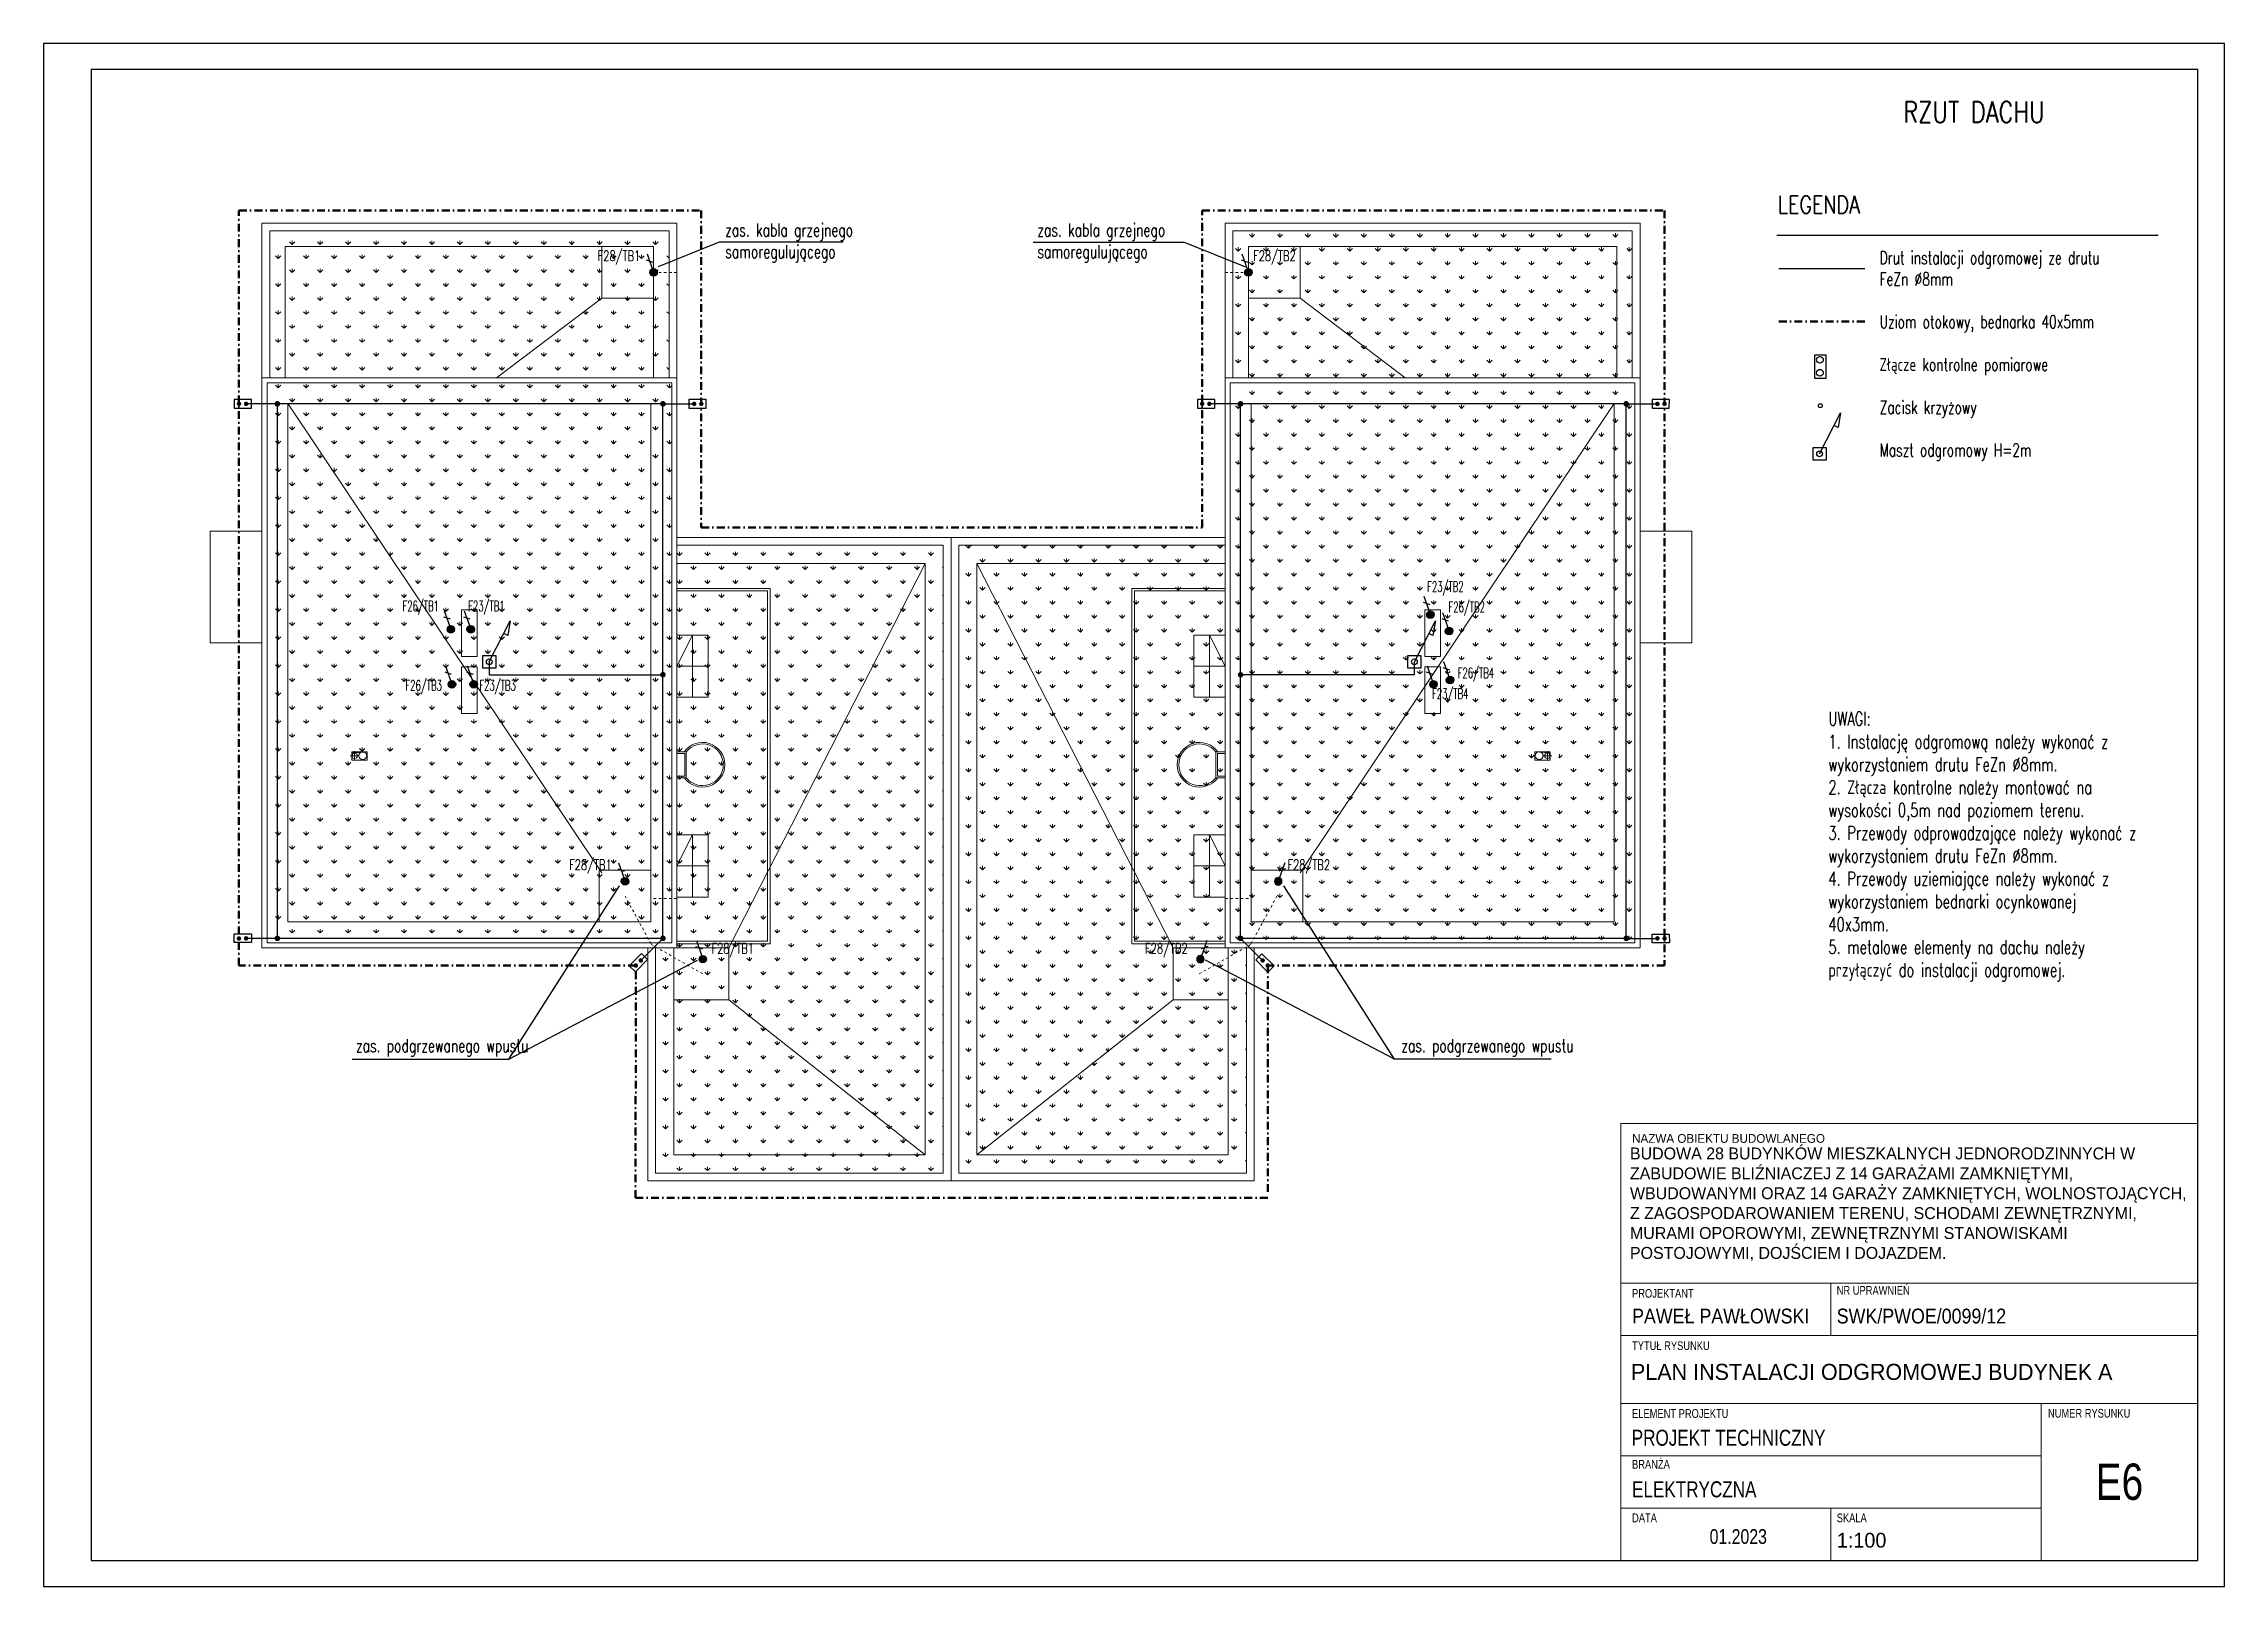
# Model space of a CAD drawing. Header units: millimetres. Extents: x 1780 to 154263, y -7240 to 17216.
# Drawn here: x 79201 to 83405, y 2310 to 5283 of the extents above; entities that cross this region are included whole.
import ezdxf

# ---------------------------------------------------------------- set-up
doc = ezdxf.new("R2010")
doc.units = ezdxf.units.MM
for name, pattern in [('0.5_0.5', [1, 0.5, -0.5]), ('ACAD_ISO03W100', [30, 12, -18]), ('DASHDOT', [1, 0.5, -0.25, 0, -0.25])]:
    doc.linetypes.add(name, pattern=pattern)
for name, color, linetype, lineweight in [('2d_SX_aranżacja drukowana', 200, 'Continuous', 5), ('2d_SX_instalacje - kanalizacja opadowa', 130, 'Continuous', 5), ('2d_SX_instalacje szkic - kanalizacja sanitarna', 44, 'Continuous', 5), ('2d_SX_instalacje szkic - wentylacja wywiew', 14, 'Continuous', 5), ('2d_SX_oznaczenia', 40, 'Continuous', 0), ('2d_SX_przebicia', 96, 'Continuous', 13), ('2d_SX_szraf', 251, 'Continuous', 0), ('2d_SX_widok', 10, 'Continuous', 9), ('IE PP', 1, 'Continuous', 25)]:
    doc.layers.add(name, color=color, linetype=linetype, lineweight=lineweight)
doc.layers.add('2d_SX_PZT_50% pow biol czynna', color=7, linetype='Continuous', lineweight=9, true_color=0x328217)
for name, color, linetype in [('2d_SX_rewizja 18 września', 210, 'Continuous'), ('60 instalacje elektryka', 10, 'Continuous'), ('BA-widok', 1, 'Continuous'), ('opisy', 7, 'Continuous')]:
    doc.layers.add(name, color=color, linetype=linetype)
doc.styles.add('OPIS', font='simplex.shx', dxfattribs={"width": 0.7, "height": 4})
doc.styles.add('ROMANS', font='romans.shx', dxfattribs={"height": 0.2})
doc.styles.get("Standard").update_dxf_attribs({"font": 'ARIAL.TTF'})
doc.styles.add('superhelix', font='bahnschrift.ttf')

msp = doc.modelspace()

# ---------------------------------------------------------------- texts
at = {"color": 0, "lineweight": -3, "insert": (82740.4, 4882.8), "char_height": 24.71, "width": 772.118, "attachment_point": 1, "style": 'OPIS'}
msp.add_mtext('Drut instalacji odgromowej ze drutu\\PFeZn %%C8mm\\P\\PUziom otokowy, bednarka 40x5mm\\P\\PZłącze kontrolne pomiarowe\\P\\PZacisk krzyżowy\\P\\PMaszt odgromowy H=2m', dxfattribs=at)
at = {"layer": '60 instalacje elektryka', "insert": (83743.1, 5171.1), "char_height": 40, "width": 957.151, "attachment_point": 3, "rotation": 360, "style": 'ROMANS'}
msp.add_mtext('\\pxql;{\\W0.8;RZUT DACHU}', dxfattribs=at)
at = {"layer": '60 instalacje elektryka', "lineweight": 15, "style": 'OPIS'}
for s, insert, char_height, width, attachment_point in [('\\pxql;zas. kabla grzejnego samoregulującego', (80514.7, 4936.4), 25, 351.949, 1), ('\\pxql;zas. kabla grzejnego samoregulującego', (81468.4, 4936.4), 25, 351.949, 3), ('\\pxql;F28/TB1', (80268.8, 4884), 20, 90, 1), ('\\pxql;F28/TB2', (81532.6, 4884), 20, 92.667, 1), ('\\pxql;{\\W0.6;F23/TB2}', (81868, 4246.3), 20, 79.429, 1), ('\\pxql;{\\W0.6;F26/TB1}', (79892.6, 4209.1), 20, 77.143, 1), ('\\pxql;{\\W0.6;F23/TB1}', (80019.2, 4209.1), 20, 77.143, 1), ('\\pxql;{\\W0.6;F26/TB2}', (81909.2, 4207.2), 20, 77.143, 1), ('\\pxql;{\\W0.6;F26/TB4}', (81926.9, 4080.1), 20, 79.429, 1), ('\\pxql;{\\W0.6;F26/TB3}', (79898.1, 4056.1), 20, 79.429, 1), ('\\pxql;{\\W0.6;F23/TB3}', (80040.6, 4056.1), 20, 79.429, 1), ('\\pxql;{\\W0.6;F23/TB4}', (81899.6, 4040), 20, 22.183, 3)]:
    msp.add_mtext(s, dxfattribs=dict(at, insert=insert, char_height=char_height, width=width, attachment_point=attachment_point))
at = {"layer": '60 instalacje elektryka', "lineweight": 25, "insert": (82641.8, 3995), "char_height": 26.4, "width": 649.587, "attachment_point": 1, "style": 'OPIS'}
msp.add_mtext('UWAGI:\\P1. Instalację odgromową należy wykonać z wykorzystaniem drutu FeZn %%C8mm.\\P2. Złącza kontrolne należy montować na wysokości 0,5m nad poziomem terenu.\\P3. Przewody odprowadzające należy wykonać z wykorzystaniem drutu FeZn %%C8mm.\\P4. Przewody uziemiające należy wykonać z wykorzystaniem bednarki ocynkowanej 40x3mm.\\P5. metalowe elementy na dachu należy przyłączyć do instalacji odgromowej.', dxfattribs=at)
at = {"layer": '60 instalacje elektryka', "lineweight": 20, "ltscale": 20, "style": 'superhelix'}
for s, insert, char_height, width, attachment_point in [('BUDOWA 28 BUDYNKÓW MIESZKALNYCH JEDNORODZINNYCH W ZABUDOWIE BLIŹNIACZEJ Z 14 GARAŻAMI ZAMKNIĘTYMI, WBUDOWANYMI ORAZ 14 GARAŻY ZAMKNIĘTYCH, WOLNOSTOJĄCYCH, Z ZAGOSPODAROWANIEM TERENU, SCHODAMI ZEWNĘTRZNYMI, MURAMI OPOROWYMI, ZEWNĘTRZNYMI STANOWISKAMI POSTOJOWYMI, DOJŚCIEM I DOJAZDEM.', (82259.2, 3155.5), 23, 1081.986, 1), ('NAZWA OBIEKTU BUDOWLANEGO', (82263.2, 3181.3), 16.8, 423.807, 1), ('{\\W0.8;PROJEKTANT}', (82263.2, 2882.8), 16.8, 1146.337, 1), ('{\\W0.8;NR UPRAWNIEŃ}', (82657.8, 2888.5), 16.8, 155.52, 1), ('{\\W0.9;PAWEŁ PAWŁOWSKI}', (82263.2, 2844.9), 28.56, 364.123, 1), ('{\\W0.9;SWK/PWOE/0099/12}', (82657.8, 2844.9), 28.56, 362.304, 1), ('{\\W0.8;TYTUŁ RYSUNKU}', (82263.2, 2782), 16.8, 167.68, 1), ('\\pxsm0.9;PLAN INSTALACJI ODGROMOWEJ BUDYNEK A', (82261.1, 2738.5), 31, 1068.514, 1), ('{\\W0.8;ELEMENT PROJEKTU  }', (82263.2, 2651.2), 16.8, 1146.337, 1), ('{\\W0.8;NUMER RYSUNKU}', (83065.1, 2651.7), 16.8, 176, 1), ('{\\W0.8;PROJEKT TECHNICZNY}', (82262.6, 2611.5), 30.8, 437.653, 1), ('{\\W0.8;BRANŻA } ', (82263.2, 2553.3), 16.8, 1146.337, 1), ('\\pxqc;{\\W0.8;E6}', (83202.9, 2510.9), 70, 122.667, 5), ('{\\W0.8;ELEKTRYCZNA}', (82263.2, 2512.1), 30.8, 258.133, 1), ('{\\W0.8;DATA}', (82263.2, 2450.1), 16.8, 53.12, 1), ('{\\W0.8;SKALA}', (82657.8, 2450.1), 16.8, 65.28, 1), ('{\\W0.8;01.2023}', (82412.8, 2420), 28.56, 137.088, 1), ('1:100', (82658, 2412.9), 28.56, 94.656, 1)]:
    msp.add_mtext(s, dxfattribs=dict(at, insert=insert, char_height=char_height, width=width, attachment_point=attachment_point))
at = {"layer": 'IE PP', "style": 'OPIS'}
for s, insert, char_height, width, attachment_point in [('\\pxql;F28/TB1', (80213.8, 3710.3), 20, 90, 1), ('\\pxql;F28/TB2', (81688.8, 3710.3), 20, 90, 3), ('\\pxql;F28/TB1', (80488.3, 3549.1), 20, 90, 1), ('\\pxql;F28/TB2', (81414.2, 3549.1), 20, 90, 3), ('\\pxql;zas. podgrzewanego wpustu', (79802.8, 3364.3), 25, 351.949, 1), ('\\pxql;zas. podgrzewanego wpustu', (82170.1, 3364.3), 25, 351.949, 3)]:
    msp.add_mtext(s, dxfattribs=dict(at, insert=insert, char_height=char_height, width=width, attachment_point=attachment_point))
at = {"layer": 'opisy', "insert": (82544.3, 4989.3), "char_height": 50.4508, "width": 369.826, "attachment_point": 1}
msp.add_mtext('{\\Fsimplex|c238;\\H0.6679x;\\W0.8;LEGENDA\\H1.4972x;\\W1; \\L                                               }', dxfattribs=at)

# ---------------------------------------------------------------- blocks, each defined once
blk = doc.blocks.new('kanalizacja')
at = {"layer": '2d_SX_instalacje szkic - kanalizacja sanitarna'}
for points in [[(-2678.1, -5043.3), (-2678.1, -5060.3)], [(-2686.6, -5051.8), (-2669.6, -5051.8)]]:
    blk.add_lwpolyline(points, dxfattribs=at)
blk.add_circle((-2678.1, -5051.8), 5.5, dxfattribs=at)
blk = doc.blocks.new('A dach1')
at = {"layer": '2d_SX_szraf'}
h = blk.add_hatch(dxfattribs=at)
h.set_pattern_fill('GRASS', color=8, scale=1.5, style=0)
h.set_pattern_definition([(90, (58800.854, -7631.572), (-26.94077, 26.94077), [7.14375, -46.73779]), (45, (58800.854, -7631.57), (-26.94077, 26.94077), [7.14375, -30.95625]), (135, (58800.854, -7631.57), (-26.94077, -26.94077), [7.14375, -30.95625])])
h.paths.add_polyline_path([(71608.1, 7039.4), (72378.1, 7039.4), (72378.1, 6756.4), (71608.1, 6756.4)])
h = blk.add_hatch(dxfattribs=at)
h.set_pattern_fill('GRASS', color=8, scale=1.5, angle=180, style=0)
h.set_pattern_definition([(90, (13343.41, 3536.175), (-26.940768, 26.940768), [7.14375, -46.737787]), (45, (13343.41, 3536.175), (-26.940768, 26.940768), [7.14375, -30.95625]), (135, (13343.41, 3536.175), (-26.940768, -26.940768), [7.14375, -30.95625])])
h.paths.add_polyline_path([(74235.1, 7039.4), (73465.1, 7039.4), (73465.1, 6756.4), (74235.1, 6756.4)])
h = blk.add_hatch(dxfattribs=at)
h.set_pattern_fill('GRASS', color=8, scale=1.5, style=0)
h.set_pattern_definition([(90, (58800.854, -11167.747), (-26.940768, 26.940768), [7.14375, -46.737787]), (45, (58800.854, -11167.747), (-26.94077, 26.94077), [7.14375, -30.95625]), (135, (58800.854, -11167.747), (-26.94077, -26.94077), [7.14375, -30.95625])])
h.paths.add_polyline_path([(71603.1, 6746.4), (72383.1, 6746.4), (72383.1, 5667.4), (71603.1, 5667.4)])
h.paths.add_polyline_path([(71780.1, 6019.4), (71750.1, 6019.4), (71750.1, 6035.4), (71780.1, 6035.4)], flags=16)
h = blk.add_hatch(dxfattribs=at)
h.set_pattern_fill('GRASS', color=8, scale=1.5, angle=180, style=0)
h.set_pattern_definition([(90, (13343.41, 0), (-26.940768, 26.940768), [7.14375, -46.737787]), (45, (13343.41, 0), (-26.940768, 26.940768), [7.14375, -30.95625]), (135, (13343.41, 0), (-26.940768, -26.940768), [7.14375, -30.95625])])
h.paths.add_polyline_path([(74240.1, 6746.4), (73460.1, 6746.4), (73460.1, 5667.4), (74240.1, 5667.4)])
h.paths.add_polyline_path([(74063.1, 6019.4), (74093.1, 6019.4), (74093.1, 6035.4), (74063.1, 6035.4)], flags=16)
h = blk.add_hatch(dxfattribs=at)
h.set_pattern_fill('GRASS', color=8, scale=1.5, style=0)
h.set_pattern_definition([(90, (45457.444, -11167.747), (-26.940768, 26.940768), [7.14375, -46.737787]), (45, (45457.444, -11167.747), (-26.94077, 26.94077), [7.14375, -30.95625]), (135, (45457.444, -11167.747), (-26.94077, -26.94077), [7.14375, -30.95625])])
h.paths.add_polyline_path([(72906.6, 5223.4), (72906.6, 6433.4), (72393.1, 6433.4), (72393.1, 5657.4), (72352.1, 5657.4), (72352.1, 5223.4)])
h = blk.add_hatch(dxfattribs=at)
h.set_pattern_fill('GRASS', color=8, scale=1.5, angle=180, style=0)
h.set_pattern_definition([(90, (0, 0), (-26.940768, 26.940768), [7.14375, -46.737787]), (45, (0, 0), (-26.940768, 26.940768), [7.14375, -30.95625]), (135, (0, 0), (-26.940768, -26.940768), [7.14375, -30.95625])])
h.paths.add_polyline_path([(72936.6, 5223.4), (72936.6, 6433.4), (73450.1, 6433.4), (73450.1, 5657.4), (73491.1, 5657.4), (73491.1, 5223.4)])
at = {"layer": '2d_SX_aranżacja drukowana', "color": 8}
for points in [[(71978.1, 6219.3), (72008.1, 6219.3), (72008.1, 6309.3), (71978.1, 6309.3)], [(73865.1, 6219.3), (73835.1, 6219.3), (73835.1, 6309.3), (73865.1, 6309.3)], [(71978.1, 6109.3), (72008.1, 6109.3), (72008.1, 6199.3), (71978.1, 6199.3)], [(73865.1, 6109.3), (73835.1, 6109.3), (73835.1, 6199.3), (73865.1, 6199.3)]]:
    blk.add_lwpolyline(points, close=True, dxfattribs=at)
at = {"layer": '2d_SX_instalacje - kanalizacja opadowa', "color": 8, "linetype": '0.5_0.5', "ltscale": 10}
for points in [[(72393.1, 6959.4), (72348.1, 6959.4)], [(73450.1, 6959.4), (73495.1, 6959.4)], [(72293.1, 5757.4), (72343.8, 5664.2)], [(72393.1, 5752.4), (72348.1, 5752.4)], [(73450.1, 5752.4), (73495.1, 5752.4)], [(73550.1, 5757.4), (73499.3, 5664.2)], [(72443.1, 5607.4), (72343.8, 5664.2)], [(73400.1, 5607.4), (73499.3, 5664.2)]]:
    blk.add_lwpolyline(points, dxfattribs=at)
at = {"layer": '2d_SX_instalacje szkic - wentylacja wywiew', "color": 8, "linetype": 'ACAD_ISO03W100', "ltscale": 0.3}
for centre in [(71787.6, 6027.9), (74055.6, 6027.9)]:
    blk.add_circle(centre, 7.5, dxfattribs=at)
at = {"layer": '2d_SX_instalacje szkic - wentylacja wywiew', "color": 8}
for centre in [(71787.6, 6027.9), (74055.6, 6027.9)]:
    blk.add_circle(centre, 7.5, dxfattribs=at)
at = {"layer": '2d_SX_oznaczenia', "color": 8, "ltscale": 0.5}
for points in [[(72453.1, 6200.4), (72393.1, 6200.4), (72423.1, 6260.4)], [(73390.1, 6200.4), (73450.1, 6200.4), (73420.1, 6260.4)], [(72453.1, 5815.4), (72393.1, 5815.4), (72423.1, 5875.4)], [(73390.1, 5815.4), (73450.1, 5815.4), (73420.1, 5875.4)]]:
    blk.add_lwpolyline(points, dxfattribs=at)
at = {"layer": '2d_SX_przebicia', "color": 8}
for p, q in [((71766.1, 6035.4), (71796.1, 6035.4)), ((71766.1, 6019.4), (71766.1, 6035.4)), ((71766.1, 6019.4), (71768, 6033.3)), ((71796.1, 6019.4), (71766.1, 6019.4)), ((71768, 6033.3), (71796.1, 6035.4)), ((71796.1, 6035.4), (71796.1, 6019.4))]:
    blk.add_line(p, q, dxfattribs=at)
at = {"layer": '2d_SX_przebicia', "color": 8, "linetype": 'ACAD_ISO03W100', "ltscale": 0.3}
for p, q in [((71766.1, 6019.4), (71768, 6033.3)), ((71768, 6033.3), (71796.1, 6035.4))]:
    blk.add_line(p, q, dxfattribs=at)
at = {"layer": '2d_SX_przebicia', "color": 8}
for points in [[(71766.1, 6019.4), (71768, 6033.3), (71796.1, 6035.4)], [(74077.1, 6019.4), (74075.2, 6033.3), (74047.1, 6035.4)]]:
    blk.add_lwpolyline(points, dxfattribs=at)
at = {"layer": '2d_SX_PZT_50% pow biol czynna', "color": 8}
for points in [[(71796.1, 6019.4), (71766.1, 6019.4), (71766.1, 6035.4), (71796.1, 6035.4)], [(74047.1, 6019.4), (74077.1, 6019.4), (74077.1, 6035.4), (74047.1, 6035.4)]]:
    blk.add_lwpolyline(points, close=True, dxfattribs=at)
at = {"layer": '2d_SX_szraf', "color": 8}
for points in [[(71638.1, 6756.4), (71638.1, 7009.4), (72348.1, 7009.4), (72348.1, 6756.4)], [(74205.1, 6756.4), (74205.1, 7009.4), (73495.1, 7009.4), (73495.1, 6756.4)], [(72045.6, 6756.4), (72248.1, 6909.4)], [(73797.5, 6756.4), (73595.1, 6909.4)], [(71643.1, 6706.4), (72248.1, 5802.4)], [(74200.1, 6706.4), (73595.1, 5802.4)], [(72906.6, 5223.4), (72906.6, 6433.4), (72393.1, 6433.4), (72393.1, 5657.4), (72352.1, 5657.4), (72352.1, 5223.4), (72906.6, 5223.4), (72906.6, 5223.4)], [(72936.6, 5223.4), (72936.6, 6433.4), (73450.1, 6433.4), (73450.1, 5657.4), (73491.1, 5657.4), (73491.1, 5223.4), (72936.6, 5223.4), (72936.6, 5223.4)], [(72393.1, 6398.4), (72871.6, 6398.4), (72871.6, 5258.4)], [(72493.1, 5657.4), (72871.6, 6398.4)], [(73450.1, 6398.4), (72971.6, 6398.4), (72971.6, 5258.4)], [(73350.1, 5657.4), (72971.6, 6398.4)], [(72387.1, 5657.4), (72387.1, 5258.4), (72871.6, 5258.4)], [(73456.1, 5657.4), (73456.1, 5258.4), (72971.6, 5258.4)], [(72493.1, 5557.4), (72871.6, 5258.4)], [(73350.1, 5557.4), (72971.6, 5258.4)]]:
    blk.add_lwpolyline(points, dxfattribs=at)
for points in [[(72348.1, 7009.4), (72248.1, 7009.4), (72248.1, 6909.4), (72348.1, 6909.4)], [(73495.1, 7009.4), (73595.1, 7009.4), (73595.1, 6909.4), (73495.1, 6909.4)], [(71643.1, 6706.4), (72343.1, 6706.4), (72343.1, 5707.4), (71643.1, 5707.4)], [(74200.1, 6706.4), (73500.1, 6706.4), (73500.1, 5707.4), (74200.1, 5707.4)], [(72243.1, 5707.4), (72343.1, 5707.4), (72343.1, 5807.4), (72243.1, 5807.4)], [(73600.1, 5707.4), (73500.1, 5707.4), (73500.1, 5807.4), (73600.1, 5807.4)], [(72387.1, 5557.4), (72493.1, 5557.4), (72493.1, 5657.4), (72387.1, 5657.4)], [(73456.1, 5557.4), (73350.1, 5557.4), (73350.1, 5657.4), (73456.1, 5657.4)]]:
    blk.add_lwpolyline(points, close=True, dxfattribs=at)
at = {"layer": '2d_SX_widok', "color": 8, "ltscale": 0.5}
for points in [[(72921.6, 5208.4), (72921.6, 5208.4), (72921.6, 6448.4), (72393.1, 6448.4), (72393.1, 7054.4), (71593.1, 7054.4), (71593.1, 5657.4), (72337.1, 5657.4), (72337.1, 5208.4), (72921.6, 5208.4)], [(72921.6, 5208.4), (72921.6, 5208.4), (72921.6, 6448.4), (73450.1, 6448.4), (73450.1, 7054.4), (74250.1, 7054.4), (74250.1, 5657.4), (73506.1, 5657.4), (73506.1, 5208.4), (72921.6, 5208.4)], [(71603.1, 6448.4), (71603.1, 6746.4)], [(72383.1, 6746.4), (72383.1, 6448.4)], [(73460.1, 6746.4), (73460.1, 6448.4)], [(74240.1, 6448.4), (74240.1, 6746.4)], [(71593.1, 6460.4), (71493.1, 6460.4), (71493.1, 6245.4), (71593.1, 6245.4)], [(72906.6, 5223.4), (72906.6, 6433.4), (72393.1, 6433.4), (72393.1, 5657.4), (72352.1, 5657.4), (72352.1, 5223.4), (72906.6, 5223.4), (72906.6, 5223.4)], [(72393.1, 6448.4), (72921.6, 6448.4), (72921.6, 5208.4)], [(73450.1, 6448.4), (72921.6, 6448.4), (72921.6, 5208.4)], [(72936.6, 5223.4), (72936.6, 6433.4), (73450.1, 6433.4), (73450.1, 5657.4), (73491.1, 5657.4), (73491.1, 5223.4), (72936.6, 5223.4), (72936.6, 5223.4)], [(74250.1, 6460.4), (74350.1, 6460.4), (74350.1, 6245.4), (74250.1, 6245.4)], [(72393.1, 5665.4), (72393.1, 5665.4), (72573.1, 5665.4), (72573.1, 6350.4), (72393.1, 6350.4)], [(73450.1, 5665.4), (73450.1, 5665.4), (73270.1, 5665.4), (73270.1, 6350.4), (73450.1, 6350.4)], [(72393.1, 5670.4), (72568.1, 5670.4), (72568.1, 6345.4), (72393.1, 6345.4)], [(73450.1, 5670.4), (73275.1, 5670.4), (73275.1, 6345.4), (73450.1, 6345.4)], [(72393.1, 6260.4), (72408.1, 6260.4), (72393.1, 6260.4), (72393.1, 6140.4), (72393.1, 6140.4)], [(72393.1, 6260.4), (72408.1, 6260.4), (72423.1, 6260.4), (72423.1, 6140.4), (72393.1, 6140.4)], [(72423.1, 6260.4), (72433.1, 6260.4), (72453.1, 6260.4), (72453.1, 6140.4), (72423.1, 6140.4)], [(73420.1, 6260.4), (73410.1, 6260.4), (73390.1, 6260.4), (73390.1, 6140.4), (73420.1, 6140.4)], [(73450.1, 6260.4), (73435.1, 6260.4), (73420.1, 6260.4), (73420.1, 6140.4), (73450.1, 6140.4)], [(73450.1, 6260.4), (73435.1, 6260.4), (73450.1, 6260.4), (73450.1, 6140.4), (73450.1, 6140.4)], [(72393.1, 6035.4), (72411.1, 6035.4), (72411.1, 5985.4), (72393.1, 5985.4)], [(72393.1, 6032.4), (72408.1, 6032.4), (72408.1, 5988.4), (72393.1, 5988.4)], [(73450.1, 6035.4), (73432.1, 6035.4), (73432.1, 5985.4), (73450.1, 5985.4)], [(73450.1, 6032.4), (73435.1, 6032.4), (73435.1, 5988.4), (73450.1, 5988.4)], [(72393.1, 5875.4), (72408.1, 5875.4), (72393.1, 5875.4), (72393.1, 5755.4), (72393.1, 5755.4)], [(72393.1, 5875.4), (72408.1, 5875.4), (72423.1, 5875.4), (72423.1, 5755.4), (72393.1, 5755.4)], [(72423.1, 5875.4), (72433.1, 5875.4), (72453.1, 5875.4), (72453.1, 5755.4), (72423.1, 5755.4)], [(73420.1, 5875.4), (73410.1, 5875.4), (73390.1, 5875.4), (73390.1, 5755.4), (73420.1, 5755.4)], [(73450.1, 5875.4), (73435.1, 5875.4), (73420.1, 5875.4), (73420.1, 5755.4), (73450.1, 5755.4)], [(73450.1, 5875.4), (73435.1, 5875.4), (73450.1, 5875.4), (73450.1, 5755.4), (73450.1, 5755.4)], [(72337.1, 5657.4), (72337.1, 5208.4), (72921.6, 5208.4)], [(73506.1, 5657.4), (73506.1, 5208.4), (72921.6, 5208.4)]]:
    blk.add_lwpolyline(points, dxfattribs=at)
for points in [[(71608.1, 7039.4), (72378.1, 7039.4), (72378.1, 6756.4), (71608.1, 6756.4)], [(74235.1, 7039.4), (73465.1, 7039.4), (73465.1, 6756.4), (74235.1, 6756.4)], [(71593.1, 6756.4), (72393.1, 6756.4), (72393.1, 5657.4), (71593.1, 5657.4)], [(71603.1, 6746.4), (72383.1, 6746.4), (72383.1, 5667.4), (71603.1, 5667.4)], [(74250.1, 6756.4), (73450.1, 6756.4), (73450.1, 5657.4), (74250.1, 5657.4)], [(74240.1, 6746.4), (73460.1, 6746.4), (73460.1, 5667.4), (74240.1, 5667.4)]]:
    blk.add_lwpolyline(points, close=True, dxfattribs=at)
for centre, radius, start, end in [((72442.4, 6010.4), 43.1, 215.4828, 144.5172), ((72442.4, 6010.4), 40.1, 218.6028, 141.3972), ((73400.8, 6010.4), 43.1, 35.4828, 324.5172), ((73400.8, 6010.4), 40.1, 38.6028, 321.3972)]:
    blk.add_arc(centre, radius, start, end, dxfattribs=at)
at = {"layer": '2d_SX_instalacje szkic - kanalizacja sanitarna', "color": 8, "xscale": -1, "rotation": 89.99999999999997}
blk.add_blockref('kanalizacja', (66719.8, 3349.8), dxfattribs=at)
blk.add_blockref('kanalizacja', (66719.8, 3349.8), dxfattribs=at)
at = {"layer": '2d_SX_instalacje szkic - kanalizacja sanitarna', "color": 8, "rotation": 270}
blk.add_blockref('kanalizacja', (79123.3, 3349.8), dxfattribs=at)
blk.add_blockref('kanalizacja', (79123.3, 3349.8), dxfattribs=at)
blk = doc.blocks.new('maszt')
at = {"layer": 'BA-widok', "lineweight": 30}
for p, q in [((85292.1, -8790.5), (85332.6, -8711.7)), ((85327.9, -8739.7), (85320.2, -8735.8)), ((85332.6, -8711.7), (85327.9, -8739.7))]:
    blk.add_line(p, q, dxfattribs=at)
blk.add_lwpolyline([(85279.5, -8778.2), (85304.6, -8778.2), (85304.6, -8802.8), (85279.5, -8802.8)], close=True, dxfattribs=at)
blk.add_circle((85292.1, -8790.5), 5.5, dxfattribs=at)
blk = doc.blocks.new('wyp1f11')
at = {"layer": '60 instalacje elektryka', "linetype": 'ByBlock'}
h = blk.add_hatch(color=256, dxfattribs=at)
h.dxf.hatch_style = 1
edge = h.paths.add_edge_path()
edge.add_arc((85218, -8727.8), 7.23, 329.0362, 689.0362)
at = {"layer": '60 instalacje elektryka', "linetype": 'ByBlock', "lineweight": 30}
for p, q in [((85205.5, -8692.1), (85218, -8727.8)), ((85204, -8703.6), (85216.6, -8708))]:
    blk.add_line(p, q, dxfattribs=at)
blk.add_circle((85218, -8727.8), 7.23, dxfattribs=at)

# ---------------------------------------------------------------- hatches: boundary and pattern name
at = {"layer": '60 instalacje elektryka', "linetype": 'ByBlock'}
h = msp.add_hatch(color=256, dxfattribs=at)
h.dxf.hatch_style = 1
edge = h.paths.add_edge_path()
edge.add_arc((81874.5, 4182.3), 7.23, 329.0362, 689.0362)
h = msp.add_hatch(color=256, dxfattribs=at)
h.dxf.hatch_style = 1
edge = h.paths.add_edge_path()
edge.add_arc((80024.1, 4154.3), 7.23, 329.0362, 689.0362)
h = msp.add_hatch(color=256, dxfattribs=at)
h.dxf.hatch_style = 1
edge = h.paths.add_edge_path()
edge.add_arc((81910.3, 4150.7), 7.23, 329.0362, 689.0362)
h = msp.add_hatch(color=256, dxfattribs=at)
h.dxf.hatch_style = 1
edge = h.paths.add_edge_path()
edge.add_arc((79987.9, 4048.1), 7.23, 329.0362, 689.0362)
h = msp.add_hatch(color=256, dxfattribs=at)
h.dxf.hatch_style = 1
edge = h.paths.add_edge_path()
edge.add_arc((80029.9, 4048.1), 7.23, 329.0362, 689.0362)
h = msp.add_hatch(color=256, dxfattribs=at)
h.dxf.hatch_style = 1
edge = h.paths.add_edge_path()
edge.add_arc((81880.4, 4048.1), 7.23, 329.0362, 689.0362)
h = msp.add_hatch(color=256, dxfattribs=at)
h.dxf.hatch_style = 1
edge = h.paths.add_edge_path()
edge.add_arc((81880.4, 4048.1), 7.23, 329.0362, 689.0362)
h = msp.add_hatch(color=256, dxfattribs=at)
h.dxf.hatch_style = 1
edge = h.paths.add_edge_path()
edge.add_arc((81912.3, 4056.3), 7.23, 329.0362, 689.0362)

# ---------------------------------------------------------------- linework, layer by layer
at = {"layer": '2d_SX_rewizja 18 września', "color": 1}
for points in [[(80741.9, 4900), (80503.2, 4900), (80385.2, 4852.6)], [(81108.3, 4900), (81399.9, 4900), (81518, 4852.6)]]:
    msp.add_lwpolyline(points, dxfattribs=at)
at = {"layer": '60 instalacje elektryka', "lineweight": 30}
for p, q in [((82711.9, 4848.9), (82545.9, 4848.9)), ((80394.7, 4588.7), (79651.3, 4588.7)), ((79651.3, 3558.5), (79651.3, 4588.7)), ((80394.7, 3558.5), (80394.7, 4588.7)), ((82251.9, 4588.7), (81508.4, 4588.7)), ((81508.4, 3558.5), (81508.4, 4588.7)), ((82251.9, 3558.5), (82251.9, 4588.7)), ((80394.7, 3558.5), (79651.3, 3558.5)), ((82251.9, 3558.5), (81508.4, 3558.5))]:
    msp.add_line(p, q, dxfattribs=at)
at = {"layer": '60 instalacje elektryka', "linetype": 'DASHDOT', "lineweight": 50, "ltscale": 30}
msp.add_line((82711.9, 4747.1), (82545.9, 4747.1), dxfattribs=at)
at = {"layer": '60 instalacje elektryka', "color": 1, "lineweight": 30}
for p, q in [((79651.3, 4588.7), (79591, 4588.7)), ((80394.7, 4588.7), (80455, 4588.7)), ((81508.4, 4588.7), (81448.2, 4588.7)), ((82251.9, 4588.7), (82312.1, 4588.7)), ((79651.3, 3558.5), (79591, 3558.5)), ((80394.7, 3558.5), (80352.1, 3515.9)), ((81508.4, 3558.5), (81551, 3515.9)), ((82251.9, 3558.5), (82312.1, 3558.5))]:
    msp.add_line(p, q, dxfattribs=at)
at = {"layer": '60 instalacje elektryka', "linetype": 'ByBlock', "lineweight": 30}
for p, q in [((81860.5, 4206.5), (81873.2, 4202.1)), ((81862, 4218), (81874.5, 4182.3)), ((80010.1, 4178.5), (80022.7, 4174.1)), ((80011.6, 4190), (80024.1, 4154.3)), ((81896.3, 4174.9), (81908.9, 4170.5)), ((81897.8, 4186.4), (81910.3, 4150.7)), ((79975.5, 4083.8), (79987.9, 4048.1)), ((80017.4, 4083.8), (80029.9, 4048.1)), ((81867.9, 4083.8), (81880.4, 4048.1)), ((81898.3, 4080.5), (81911, 4076.1)), ((81899.8, 4092), (81912.3, 4056.3)), ((79974, 4072.3), (79986.6, 4067.9)), ((80015.9, 4072.3), (80028.5, 4067.9)), ((81866.4, 4072.3), (81879, 4067.9))]:
    msp.add_line(p, q, dxfattribs=at)
at = {"layer": '60 instalacje elektryka'}
for points in [[(83405.2, 5282.9), (79200.6, 5282.9), (79200.6, 2309.7), (83405.2, 2309.7)], [(79292.1, 2359.7), (83354.1, 2359.7), (83354.1, 5232.9), (79292.1, 5232.9)], [(79601.3, 4596.8), (79568.1, 4596.9), (79568.1, 4580.2), (79601.3, 4580.1)], [(80444.7, 4580.6), (80477.9, 4580.6), (80477.9, 4597.2), (80444.7, 4597.3)], [(81458.5, 4596.8), (81425.3, 4596.9), (81425.2, 4580.2), (81458.5, 4580.1)], [(82301.8, 4580.6), (82335, 4580.6), (82335.1, 4597.2), (82301.8, 4597.3)], [(79601.3, 3550.4), (79568.1, 3550.4), (79568.1, 3567), (79601.3, 3567.1)], [(82301.8, 3566.6), (82335, 3566.7), (82335.1, 3550), (82301.8, 3549.9)], [(80365.2, 3517.5), (80341.7, 3494), (80329.9, 3505.7), (80353.4, 3529.3)], [(81549.4, 3528.9), (81573, 3505.5), (81561.2, 3493.7), (81537.7, 3517.1)]]:
    msp.add_lwpolyline(points, close=True, dxfattribs=at)
at = {"layer": '60 instalacje elektryka', "linetype": 'DASHDOT', "lineweight": 50, "ltscale": 30}
msp.add_lwpolyline([(79577.3, 4961.6), (80468.7, 4961.6), (80468.7, 4350.5), (81434.4, 4350.5), (81434.4, 4961.6), (82325.9, 4961.6), (82325.9, 3506.2), (81560.7, 3506.2), (81560.7, 3058.5), (80341.9, 3058.5), (80341.9, 3058.5), (80342.4, 3506.2), (79577, 3506.2), (79577.3, 4961.6)], dxfattribs=at)
at = {"layer": '60 instalacje elektryka', "lineweight": 30}
msp.add_lwpolyline([(82615.6, 4683.2), (82636.7, 4683.2), (82636.7, 4637.4), (82615.6, 4637.4)], close=True, dxfattribs=at)
for points, const_width in [([(79577.3, 4586.6, -1), (79577.3, 4590.9, -1)], 4.28), ([(79591, 4586.6, -1), (79591, 4590.8, -1)], 4.28), ([(79651.3, 4586, -1), (79651.3, 4591.4, -1)], 5.35), ([(80394.7, 4591.4, -1), (80394.7, 4586, -1)], 5.35), ([(80455, 4590.8, -1), (80455, 4586.6, -1)], 4.28), ([(80468.7, 4590.8, -1), (80468.7, 4586.5, -1)], 4.28), ([(81434.4, 4586.6, -1), (81434.4, 4590.9, -1)], 4.28), ([(81448.2, 4586.6, -1), (81448.2, 4590.8, -1)], 4.28), ([(81508.4, 4586, -1), (81508.4, 4591.4, -1)], 5.35), ([(82251.9, 4591.4, -1), (82251.9, 4586, -1)], 5.35), ([(82312.1, 4590.8, -1), (82312.1, 4586.6, -1)], 4.28), ([(82325.9, 4590.8, -1), (82325.9, 4586.5, -1)], 4.28), ([(80394.7, 4069.2, -1), (80394.7, 4063.9, -1)], 5.35), ([(81508.4, 4069.2, -1), (81508.4, 4063.9, -1)], 5.35), ([(79577.3, 3560.6, 1), (79577.3, 3556.3, 1)], 4.28), ([(79591, 3560.7, 1), (79591, 3556.4, 1)], 4.28), ([(79651.3, 3561.2, 1), (79651.3, 3555.8, 1)], 5.35), ([(81506.5, 3556.6, 1), (81510.3, 3560.4, 1)], 5.35), ([(82251.9, 3555.8, 1), (82251.9, 3561.2, 1)], 5.35), ([(82312.1, 3556.4, 1), (82312.1, 3560.7, 1)], 4.28), ([(82325.9, 3556.4, 1), (82325.9, 3560.7, 1)], 4.28), ([(80340.9, 3507.7, 1), (80344, 3504.7, 1)], 4.28), ([(80350.6, 3517.4, 1), (80353.6, 3514.4, 1)], 4.28), ([(81549.5, 3514.4, 1), (81552.5, 3517.4, 1)], 4.28), ([(81559.2, 3504.7, 1), (81562.3, 3507.7, 1)], 4.28)]:
    msp.add_lwpolyline(points, format="xyb", close=True, dxfattribs=dict(at, const_width=const_width))
for points in [[(80059.7, 4091.6), (80059.7, 4066.6), (80394.7, 4066.6)], [(81843.4, 4091.6), (81843.4, 4066.6), (81508.4, 4066.6)]]:
    msp.add_lwpolyline(points, dxfattribs=at)
at = {"layer": '60 instalacje elektryka', "lineweight": 20, "ltscale": 20}
msp.add_lwpolyline([(83354.1, 2359.7), (82241.3, 2359.7), (82241.3, 3201.6), (83354.1, 3201.6)], close=True, dxfattribs=at)
for points in [[(82241.3, 2893.7), (83354.1, 2893.7)], [(82646.5, 2792.9), (82646.5, 2893.7)], [(82241.3, 2792.9), (83354.1, 2792.9)], [(82241.3, 2662.1), (83354.1, 2662.1)], [(83051.7, 2359.7), (83051.7, 2662.1)], [(82241.3, 2561.3), (83051.7, 2561.3)], [(82241.3, 2460.5), (83051.7, 2460.5)], [(82646.5, 2359.7), (82646.5, 2460.5)], [(82241.3, 2359.7), (83354.1, 2359.7)]]:
    msp.add_lwpolyline(points, dxfattribs=at)
at = {"layer": '60 instalacje elektryka', "lineweight": 30}
for centre, radius in [((82625.5, 4673.5), 6.41), ((82625.5, 4648.7), 6.41), ((82626.2, 4585.2), 3.72)]:
    msp.add_circle(centre, radius, dxfattribs=at)
at = {"layer": '60 instalacje elektryka', "linetype": 'ByBlock', "lineweight": 30}
for centre in [(81874.5, 4182.3), (80024.1, 4154.3), (81910.3, 4150.7), (79987.9, 4048.1), (80029.9, 4048.1), (81880.4, 4048.1), (81912.3, 4056.3)]:
    msp.add_circle(centre, 7.23, dxfattribs=at)
at = {"layer": '60 instalacje elektryka', "lineweight": 20, "ltscale": 20}
msp.add_point((83051.7, 2561.3), dxfattribs=at)
at = {"layer": 'IE PP', "color": 1}
for p, q in [((80097.7, 3325.7), (80461.6, 3516.5)), ((81804.9, 3325.7), (81441, 3516.5))]:
    msp.add_line(p, q, dxfattribs=at)
for points in [[(79795.2, 3325.7), (80097.7, 3325.7), (80311.1, 3659.9)], [(82107.4, 3325.7), (81804.9, 3325.7), (81591.5, 3659.9)]]:
    msp.add_lwpolyline(points, dxfattribs=at)
at = {"layer": 'IE PP', "lineweight": 30, "const_width": 5.35}
msp.add_lwpolyline([(80392.8, 3560.4, 1), (80396.6, 3556.6, 1)], format="xyb", close=True, dxfattribs=at)
at = {"layer": 'opisy'}
msp.add_line((82542.6, 4913.5), (83277.7, 4913.5), dxfattribs=at)

# ---------------------------------------------------------------- block references
at = {"layer": '2d_SX_rewizja 18 września'}
for name, p in [('A dach1', (8028.5, -2117.3)), ('wyp1f11', (-4841.4, 13569.9)), ('wyp1f11', (-3694.4, 13569.9)), ('wyp1f11', (-5232.3, 12882.1))]:
    msp.add_blockref(name, p, dxfattribs=at)
at = {"layer": 'BA-widok'}
for p in [(-2667.4, 13282.8), (-5232.3, 12882.1), (-3448.6, 12882.1)]:
    msp.add_blockref('maszt', p, dxfattribs=at)
at = {"layer": 'IE PP'}
for p in [(-4896.4, 12396.3), (-4746.4, 12246.3)]:
    msp.add_blockref('wyp1f11', p, dxfattribs=at)
at = {"layer": 'IE PP', "xscale": -1}
for p in [(166799, 12396.3), (166649, 12246.3)]:
    msp.add_blockref('wyp1f11', p, dxfattribs=at)

msp.set_redraw_order([(e.dxf.handle, doc.entitydb.next_handle()) for e in msp.query("TEXT MTEXT ATTDEF DIMENSION ARC_DIMENSION")])  # texts and dimensions are drawn at this point

doc.saveas('drawing.dxf')
